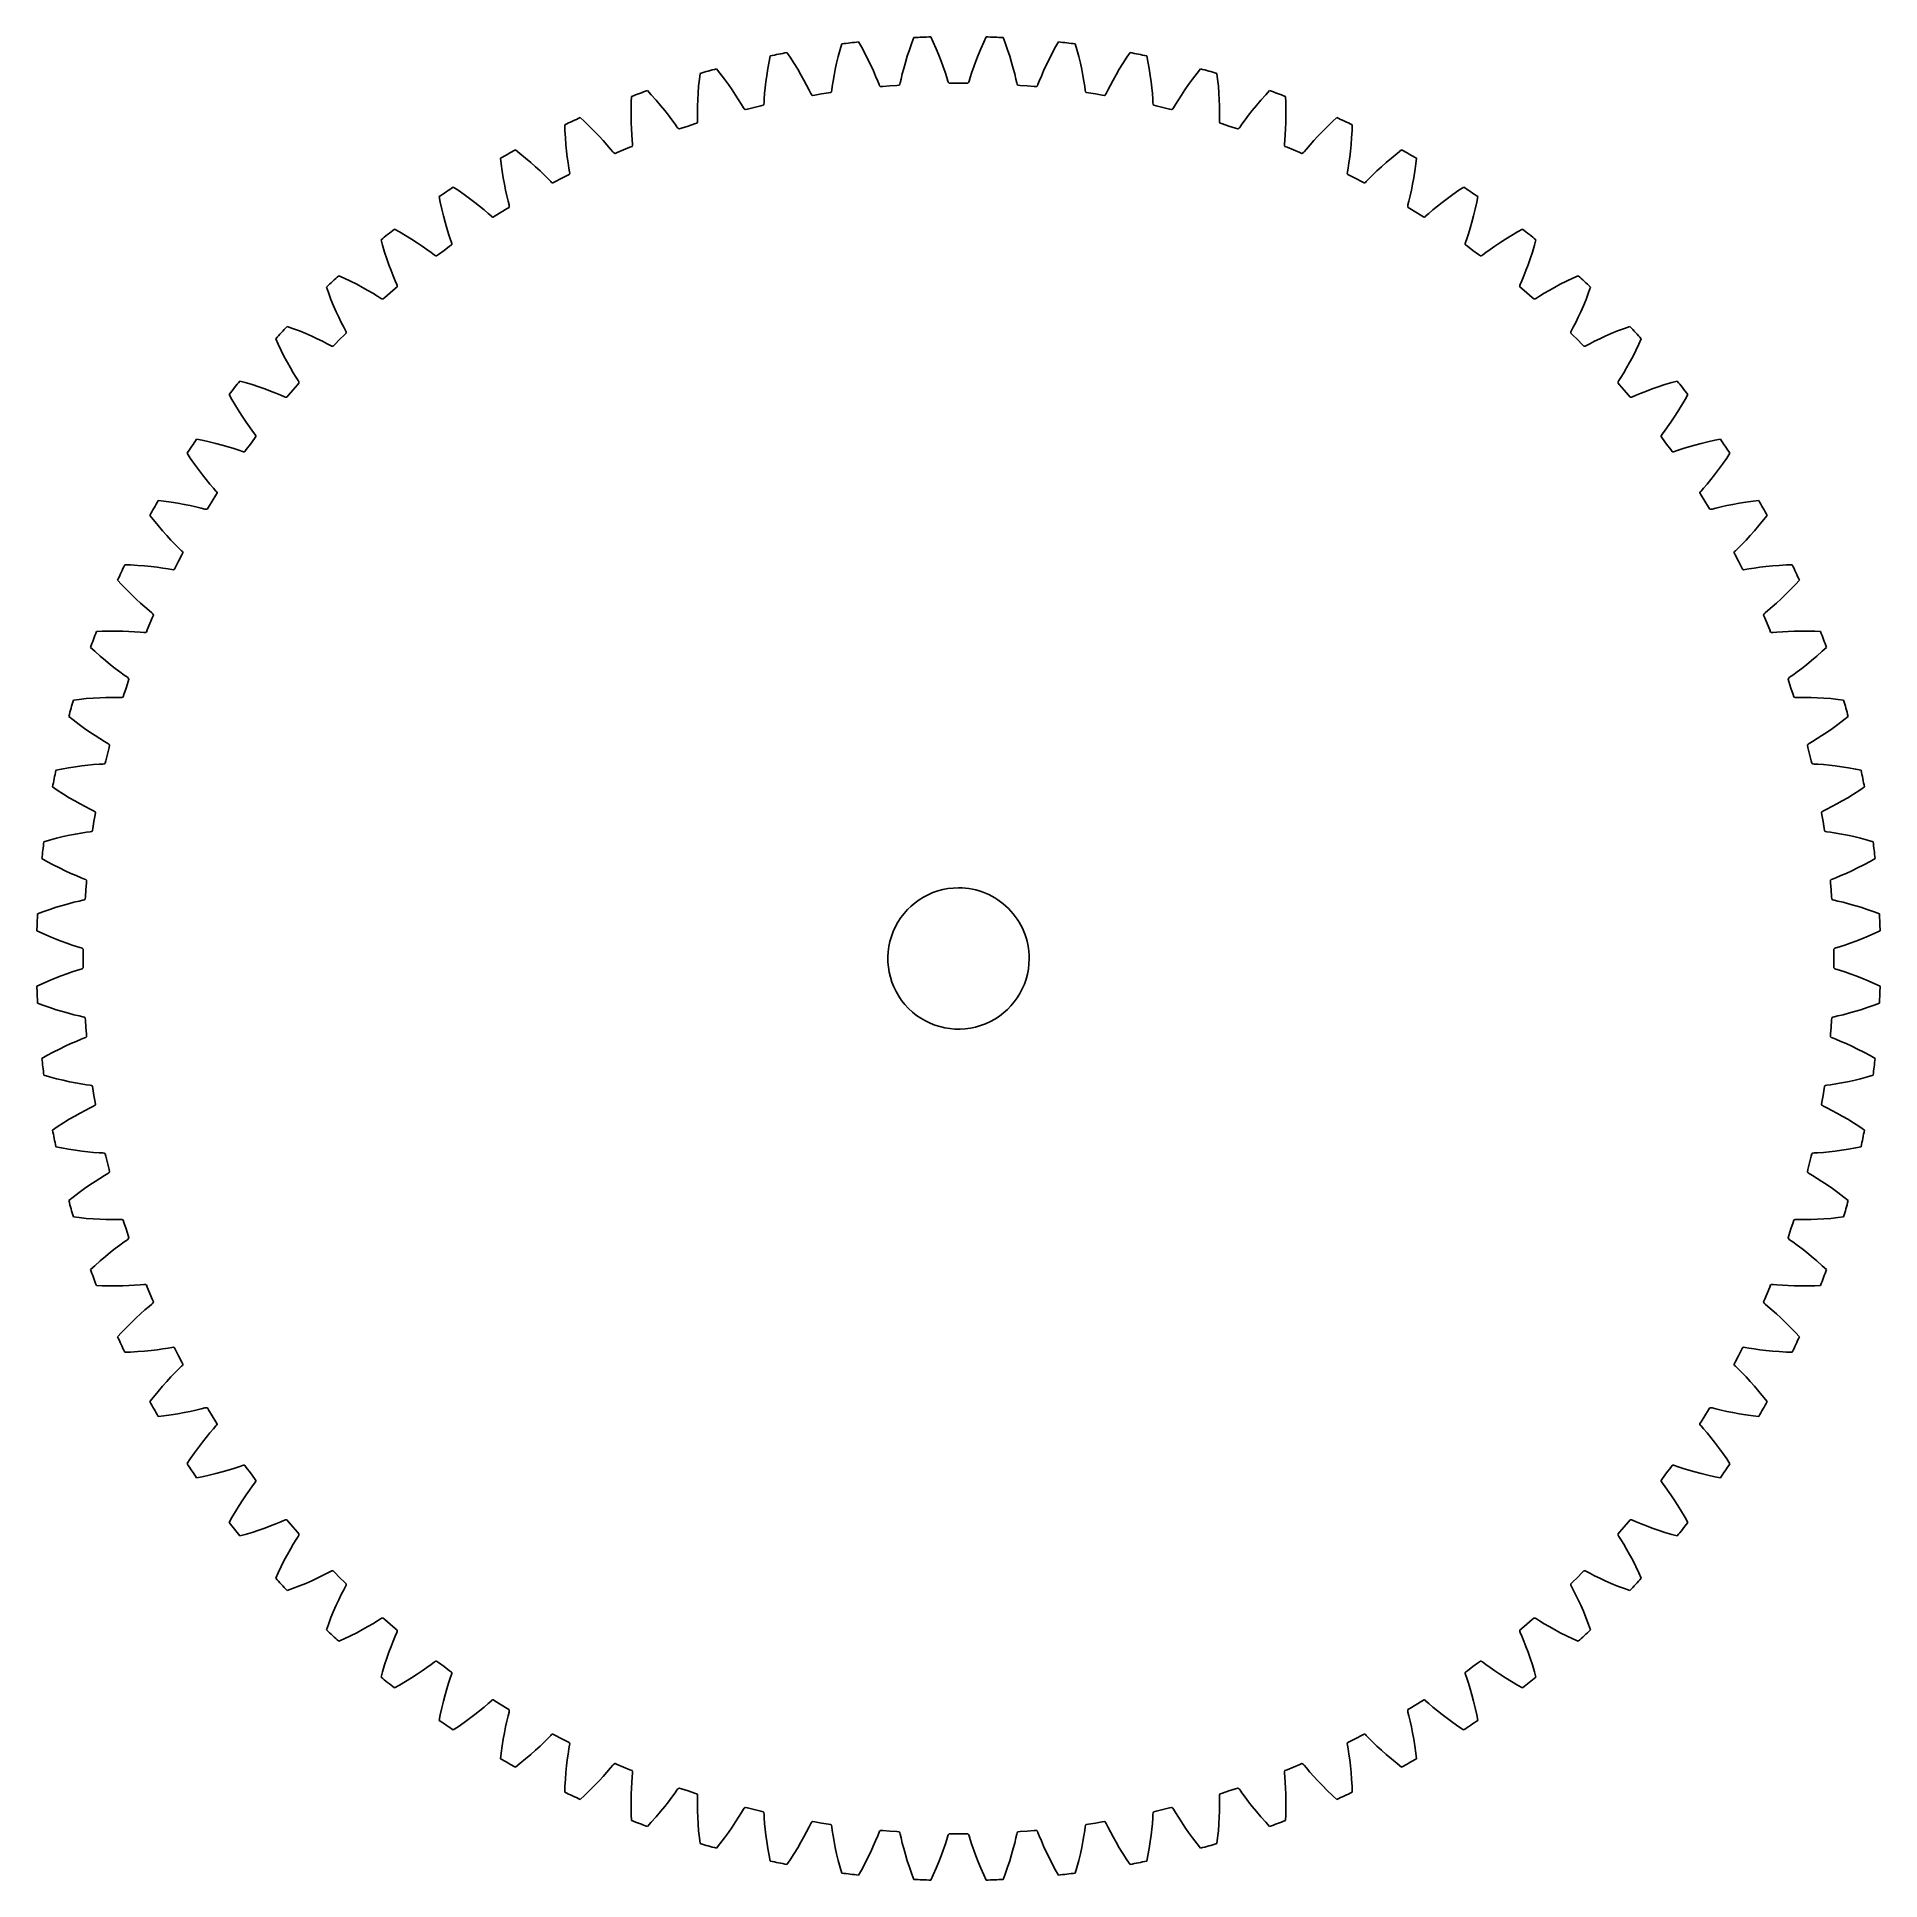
# Model space of a CAD drawing. Extents: x 5.7 to 57.9, y 32.6 to 84.8.
import ezdxf

# ---------------------------------------------------------------- set-up
doc = ezdxf.new("R2010")
doc.units = 0
doc.layers.get('0').update_dxf_attribs({"linetype": 'CONTINUOUS'})

msp = doc.modelspace()

# ---------------------------------------------------------------- linework, layer by layer
at = {"color": 7}
for points in [[(26.975205, 84.342148), (27.065563, 84.207265), (27.176474, 84.034893), (27.278342, 83.869046), (27.371921, 83.709258), (27.456013, 83.558547), (27.532348, 83.414748), (27.601699, 83.277204), (27.648587, 83.180224), (27.666223, 83.151334), (27.683008, 83.133894), (27.690928, 83.129494), (27.698448, 83.127894), (27.762278, 83.138344), (27.95489, 83.169544), (28.147714, 83.199394), (28.211651, 83.209194), (28.218311, 83.212994), (28.224471, 83.219694), (28.235045, 83.241464), (28.242895, 83.274384), (28.25752, 83.381106), (28.280973, 83.533349), (28.309136, 83.693699), (28.34254, 83.863019), (28.382161, 84.043905), (28.427794, 84.233113), (28.48001, 84.431322), (28.524264, 84.587525)], [(29.002315, 84.644105), (29.081811, 84.502549), (29.178855, 84.322006), (29.267398, 84.148679), (29.348151, 83.982041), (29.420159, 83.825196), (29.484976, 83.675851), (29.543321, 83.53329), (29.582456, 83.432931), (29.597771, 83.402751), (29.613136, 83.384051), (29.620686, 83.379051), (29.628056, 83.376851), (29.69251, 83.382251), (29.886975, 83.398241), (30.081547, 83.412871), (30.146054, 83.417571), (30.152994, 83.420871), (30.159664, 83.427071), (30.171914, 83.447951), (30.182319, 83.480161), (30.205272, 83.585406), (30.240597, 83.73534), (30.281254, 83.892986), (30.327839, 84.059164), (30.38153, 84.236383), (30.441869, 84.421428), (30.509475, 84.614928), (30.565848, 84.767178)], [(31.046864, 84.786078), (31.115009, 84.638721), (31.197589, 84.451121), (31.272259, 84.271381), (31.339689, 84.098921), (31.399169, 83.936911), (31.452069, 83.78294), (31.49905, 83.63624), (31.53019, 83.53312), (31.54309, 83.50183), (31.55694, 83.48198), (31.56407, 83.47638), (31.57125, 83.47358), (31.63593, 83.47392), (31.83105, 83.4746), (32.02617, 83.47392), (32.09085, 83.47358), (32.09803, 83.47638), (32.10516, 83.48198), (32.11901, 83.50183), (32.13191, 83.53312), (32.16305, 83.63624), (32.21003, 83.78294), (32.26293, 83.936911), (32.32241, 84.098921), (32.38984, 84.271381), (32.46451, 84.451121), (32.54709, 84.638721), (32.615235, 84.786078)], [(33.096252, 84.767178), (33.152625, 84.614928), (33.220231, 84.421428), (33.280569, 84.236383), (33.33426, 84.059164), (33.380845, 83.892986), (33.421502, 83.73534), (33.456827, 83.585406), (33.47978, 83.480161), (33.490185, 83.447951), (33.502435, 83.427071), (33.509105, 83.420871), (33.516045, 83.417571), (33.580552, 83.412871), (33.775124, 83.398241), (33.96959, 83.382251), (34.034044, 83.376851), (34.041414, 83.379051), (34.048964, 83.384051), (34.064329, 83.402751), (34.079644, 83.432931), (34.118779, 83.53329), (34.177124, 83.675851), (34.241941, 83.825196), (34.313949, 83.982041), (34.394702, 84.148679), (34.483244, 84.322006), (34.580288, 84.502549), (34.659784, 84.644105)], [(35.137835, 84.587525), (35.182089, 84.431322), (35.234305, 84.233113), (35.279938, 84.043905), (35.319559, 83.863019), (35.352963, 83.693699), (35.381126, 83.533349), (35.404579, 83.381106), (35.419204, 83.274384), (35.427054, 83.241464), (35.437628, 83.219694), (35.443788, 83.212994), (35.450448, 83.209194), (35.514386, 83.199394), (35.70721, 83.169544), (35.899821, 83.138344), (35.963651, 83.127894), (35.971171, 83.129494), (35.979091, 83.133894), (35.995876, 83.151334), (36.013512, 83.180224), (36.0604, 83.277204), (36.129751, 83.414748), (36.206087, 83.558547), (36.290179, 83.709258), (36.383758, 83.869046), (36.485626, 84.034893), (36.596536, 84.207265), (36.686894, 84.342148)], [(24.978029, 83.882086), (25.078691, 83.754708), (25.202784, 83.591569), (25.31735, 83.434227), (25.423177, 83.282273), (25.518834, 83.138625), (25.606216, 83.001258), (25.686145, 82.869579), (25.740498, 82.776579), (25.760346, 82.749169), (25.778447, 82.733099), (25.786687, 82.729299), (25.794317, 82.728299), (25.85713, 82.743729), (26.0467, 82.789939), (26.236588, 82.834829), (26.29956, 82.849599), (26.3059, 82.853999), (26.31152, 82.861099), (26.32035, 82.883629), (26.32559, 82.917069), (26.3318, 83.024609), (26.343236, 83.178223), (26.358731, 83.340288), (26.378747, 83.511707), (26.404054, 83.695144), (26.434701, 83.887349), (26.471205, 84.089044), (26.503067, 84.248238)], [(37.159033, 84.248238), (37.190895, 84.089044), (37.227399, 83.887349), (37.258046, 83.695144), (37.283353, 83.511707), (37.303369, 83.340288), (37.318864, 83.178223), (37.3303, 83.024609), (37.33651, 82.917069), (37.34175, 82.883629), (37.35058, 82.861099), (37.3562, 82.853999), (37.36254, 82.849599), (37.425512, 82.834829), (37.6154, 82.789939), (37.80497, 82.743729), (37.867783, 82.728299), (37.875413, 82.729299), (37.883653, 82.733099), (37.901754, 82.749169), (37.921602, 82.776579), (37.975955, 82.869579), (38.055883, 83.001258), (38.143265, 83.138625), (38.238922, 83.282273), (38.344749, 83.434227), (38.459316, 83.591569), (38.583408, 83.754708), (38.68407, 83.882086)], [(23.023109, 83.266824), (23.133454, 83.147736), (23.269964, 82.994837), (23.396522, 82.846968), (23.513945, 82.703786), (23.620578, 82.568086), (23.718468, 82.437998), (23.808481, 82.312995), (23.869963, 82.224545), (23.891901, 82.198775), (23.911207, 82.184175), (23.919727, 82.181075), (23.927407, 82.180668), (23.988816, 82.200978), (24.174177, 82.261918), (24.359957, 82.321568), (24.421576, 82.341228), (24.427556, 82.346028), (24.432596, 82.353528), (24.439636, 82.376688), (24.442236, 82.410428), (24.439986, 82.518123), (24.439334, 82.672162), (24.442064, 82.834943), (24.448564, 83.007404), (24.459401, 83.19226), (24.474874, 83.386278), (24.495441, 83.590214), (24.514715, 83.751418)], [(39.147384, 83.751418), (39.166659, 83.590214), (39.187226, 83.386278), (39.202699, 83.19226), (39.213536, 83.007404), (39.220036, 82.834943), (39.222766, 82.672162), (39.222113, 82.518123), (39.219863, 82.410428), (39.222463, 82.376688), (39.229503, 82.353528), (39.234543, 82.346028), (39.240523, 82.341228), (39.302143, 82.321568), (39.487923, 82.261918), (39.673283, 82.200978), (39.734692, 82.180668), (39.742372, 82.181075), (39.750892, 82.184175), (39.770198, 82.198775), (39.792136, 82.224545), (39.853618, 82.312995), (39.943631, 82.437998), (40.041521, 82.568086), (40.148154, 82.703786), (40.265577, 82.846968), (40.392135, 82.994837), (40.528645, 83.147736), (40.638991, 83.266824)], [(21.122483, 82.500063), (21.241832, 82.390001), (21.389918, 82.248283), (21.527687, 82.1108), (21.655982, 81.977272), (21.772933, 81.850356), (21.880728, 81.72835), (21.980272, 81.610796), (22.048504, 81.527446), (22.072396, 81.503476), (22.092788, 81.490436), (22.101528, 81.487936), (22.109218, 81.488134), (22.168844, 81.513204), (22.348852, 81.588504), (22.529379, 81.662544), (22.589266, 81.686984), (22.594846, 81.692284), (22.599286, 81.700184), (22.604486, 81.723824), (22.60443, 81.757664), (22.593737, 81.864851), (22.581001, 82.018363), (22.570952, 82.180857), (22.563902, 82.353296), (22.560202, 82.538433), (22.560405, 82.733067), (22.564905, 82.937989), (22.571475, 83.100207)], [(41.090625, 83.100207), (41.097195, 82.937989), (41.101695, 82.733067), (41.101897, 82.538433), (41.098197, 82.353296), (41.091147, 82.180857), (41.081098, 82.018363), (41.068362, 81.864851), (41.057669, 81.757664), (41.057613, 81.723824), (41.062813, 81.700184), (41.067253, 81.692284), (41.072833, 81.686984), (41.13272, 81.662544), (41.313248, 81.588504), (41.493255, 81.513204), (41.552881, 81.488134), (41.560571, 81.487936), (41.569311, 81.490436), (41.589703, 81.503476), (41.613595, 81.527446), (41.681827, 81.610796), (41.781371, 81.72835), (41.889167, 81.850356), (42.006118, 81.977272), (42.134413, 82.1108), (42.272182, 82.248283), (42.420268, 82.390001), (42.539616, 82.500063)], [(19.287912, 81.586572), (19.415529, 81.486212), (19.574277, 81.35655), (19.722408, 81.2303), (19.860785, 81.107249), (19.987333, 80.9899), (20.104368, 80.876728), (20.212828, 80.767346), (20.287388, 80.689606), (20.313088, 80.667586), (20.334438, 80.656186), (20.343338, 80.654386), (20.351038, 80.655187), (20.408518, 80.684857), (20.582062, 80.774047), (20.756224, 80.862027), (20.814014, 80.891087), (20.819114, 80.896787), (20.822914, 80.904987), (20.826214, 80.928967), (20.823514, 80.962707), (20.804444, 81.068724), (20.779704, 81.220765), (20.756934, 81.381969), (20.736384, 81.553324), (20.718174, 81.7376), (20.703104, 81.931649), (20.691514, 82.136292), (20.685314, 82.298526)], [(42.976785, 82.298526), (42.970585, 82.136292), (42.958995, 81.931649), (42.943925, 81.7376), (42.925715, 81.553324), (42.905165, 81.381969), (42.882395, 81.220765), (42.857655, 81.068724), (42.838585, 80.962707), (42.835885, 80.928967), (42.839185, 80.904987), (42.842985, 80.896787), (42.848085, 80.891087), (42.905875, 80.862027), (43.080038, 80.774047), (43.253582, 80.684857), (43.311062, 80.655187), (43.318762, 80.654386), (43.327662, 80.656186), (43.349012, 80.667586), (43.374712, 80.689606), (43.449272, 80.767346), (43.557732, 80.876728), (43.674767, 80.9899), (43.801315, 81.107249), (43.939691, 81.2303), (44.087822, 81.35655), (44.24657, 81.486212), (44.374188, 81.586572)], [(17.53064, 80.53195), (17.665737, 80.44191), (17.834168, 80.325103), (17.991749, 80.210865), (18.139353, 80.09905), (18.274718, 79.991992), (18.400271, 79.888351), (18.51698, 79.787815), (18.59741, 79.716165), (18.62476, 79.696225), (18.64694, 79.686525), (18.65594, 79.685425), (18.66354, 79.686825), (18.71851, 79.720905), (18.884522, 79.823436), (19.051244, 79.924806), (19.106574, 79.958316), (19.111274, 79.964416), (19.114374, 79.972916), (19.115774, 79.997076), (19.110474, 80.030496), (19.083144, 80.134691), (19.046554, 80.28432), (19.011214, 80.443242), (18.977274, 80.612456), (18.944654, 80.794734), (18.914404, 80.987003), (18.886794, 81.190107), (18.867904, 81.351356)], [(44.794196, 81.351356), (44.775306, 81.190107), (44.747696, 80.987003), (44.717446, 80.794734), (44.684826, 80.612456), (44.650886, 80.443242), (44.615546, 80.28432), (44.578956, 80.134691), (44.551626, 80.030496), (44.546326, 79.997076), (44.547726, 79.972916), (44.550826, 79.964416), (44.555526, 79.958316), (44.610856, 79.924806), (44.777578, 79.823436), (44.94359, 79.720905), (44.99856, 79.686825), (45.00616, 79.685425), (45.01516, 79.686525), (45.03734, 79.696225), (45.06469, 79.716165), (45.14512, 79.787815), (45.261828, 79.888351), (45.387381, 79.991992), (45.522746, 80.09905), (45.67035, 80.210865), (45.827932, 80.325103), (45.996363, 80.44191), (46.13146, 80.53195)], [(15.861529, 79.342604), (16.003274, 79.263444), (16.180351, 79.160211), (16.346409, 79.058688), (16.50233, 78.958798), (16.645678, 78.862688), (16.778976, 78.769218), (16.903212, 78.678148), (16.989022, 78.613028), (17.017852, 78.595298), (17.040722, 78.587398), (17.049822, 78.587042), (17.057222, 78.589042), (17.109353, 78.627332), (17.266809, 78.742571), (17.425064, 78.856709), (17.477594, 78.894449), (17.481794, 78.900949), (17.484294, 78.909649), (17.483831, 78.933849), (17.475831, 78.966749), (17.440411, 79.068479), (17.392191, 79.214776), (17.344491, 79.370434), (17.297381, 79.536464), (17.250561, 79.715622), (17.205321, 79.904925), (17.161861, 80.105236), (17.130381, 80.264505)], [(46.531719, 80.264505), (46.500239, 80.105236), (46.456779, 79.904925), (46.411539, 79.715622), (46.364719, 79.536464), (46.317609, 79.370434), (46.269909, 79.214776), (46.221689, 79.068479), (46.186269, 78.966749), (46.178269, 78.933849), (46.177806, 78.909649), (46.180306, 78.900949), (46.184506, 78.894449), (46.237036, 78.856709), (46.395291, 78.742571), (46.552747, 78.627332), (46.604877, 78.589042), (46.612277, 78.587042), (46.621377, 78.587398), (46.644247, 78.595298), (46.673077, 78.613028), (46.758887, 78.678148), (46.883123, 78.769218), (47.016421, 78.862688), (47.15977, 78.958798), (47.315691, 79.058688), (47.481749, 79.160211), (47.658826, 79.263444), (47.800571, 79.342604)], [(14.290791, 78.025927), (14.43831, 77.958127), (14.622941, 77.869107), (14.796452, 77.780927), (14.95973, 77.693577), (15.110176, 77.609017), (15.250397, 77.526297), (15.381395, 77.445257), (15.472045, 77.387067), (15.502175, 77.371647), (15.525595, 77.365547), (15.534695, 77.365904), (15.541995, 77.368504), (15.590955, 77.410774), (15.738885, 77.538011), (15.887697, 77.664215), (15.937097, 77.705965), (15.940797, 77.712765), (15.942597, 77.721665), (15.940197, 77.745755), (15.929687, 77.777925), (15.886397, 77.876565), (15.826847, 78.018627), (15.767077, 78.170063), (15.707087, 78.331886), (15.646356, 78.506818), (15.586406, 78.691988), (15.527366, 78.888272), (15.483486, 79.04458)], [(48.178613, 79.04458), (48.134733, 78.888272), (48.075693, 78.691988), (48.015743, 78.506818), (47.955013, 78.331886), (47.895023, 78.170063), (47.835253, 78.018627), (47.775703, 77.876565), (47.732413, 77.777925), (47.721903, 77.745755), (47.719503, 77.721665), (47.721303, 77.712765), (47.725003, 77.705965), (47.774403, 77.664215), (47.923215, 77.538011), (48.071144, 77.410774), (48.120104, 77.368504), (48.127404, 77.365904), (48.136504, 77.365547), (48.159924, 77.371647), (48.190054, 77.387067), (48.280704, 77.445257), (48.411702, 77.526297), (48.551924, 77.609017), (48.70237, 77.693577), (48.865648, 77.780927), (49.039159, 77.869107), (49.22379, 77.958127), (49.371308, 78.025927)], [(12.828274, 76.590138), (12.980658, 76.534128), (13.171704, 76.459868), (13.351599, 76.385568), (13.521227, 76.311298), (13.677844, 76.238798), (13.824123, 76.167328), (13.961076, 76.096818), (14.056016, 76.045918), (14.087266, 76.032918), (14.111096, 76.028718), (14.120096, 76.029818), (14.127096, 76.032918), (14.172596, 76.078898), (14.310086, 76.217349), (14.448538, 76.354839), (14.494518, 76.400339), (14.497618, 76.407339), (14.498718, 76.416339), (14.494518, 76.440169), (14.481518, 76.471419), (14.430618, 76.566359), (14.360108, 76.703312), (14.288637, 76.849591), (14.216137, 77.006208), (14.141867, 77.175837), (14.067567, 77.355732), (13.993307, 77.546778), (13.937297, 77.699161)], [(49.724802, 77.699161), (49.668792, 77.546778), (49.594532, 77.355732), (49.520232, 77.175837), (49.445962, 77.006208), (49.373462, 76.849591), (49.301992, 76.703312), (49.231482, 76.566359), (49.180582, 76.471419), (49.167582, 76.440169), (49.163382, 76.416339), (49.164482, 76.407339), (49.167582, 76.400339), (49.213562, 76.354839), (49.352013, 76.217349), (49.489503, 76.078898), (49.535003, 76.032918), (49.542003, 76.029818), (49.551003, 76.028718), (49.574833, 76.032918), (49.606083, 76.045918), (49.701023, 76.096818), (49.837977, 76.167328), (49.984256, 76.238798), (50.140873, 76.311298), (50.310501, 76.385568), (50.490396, 76.459868), (50.681442, 76.534128), (50.833825, 76.590138)], [(11.482855, 75.043949), (11.639164, 75.000069), (11.835448, 74.941029), (12.020618, 74.881079), (12.195549, 74.820349), (12.357372, 74.760359), (12.508808, 74.700589), (12.65087, 74.641039), (12.74951, 74.597749), (12.78168, 74.587239), (12.80577, 74.584839), (12.81467, 74.586639), (12.82147, 74.590339), (12.86322, 74.639739), (12.989425, 74.788551), (13.116662, 74.93648), (13.158932, 74.98544), (13.161532, 74.99274), (13.161889, 75.00184), (13.155789, 75.02526), (13.140369, 75.05539), (13.082179, 75.14604), (13.001139, 75.277038), (12.918418, 75.417259), (12.833858, 75.567705), (12.746508, 75.730984), (12.658328, 75.904495), (12.569308, 76.089126), (12.501508, 76.236644)], [(51.160591, 76.236644), (51.092791, 76.089126), (51.003771, 75.904495), (50.915591, 75.730984), (50.828241, 75.567705), (50.743681, 75.417259), (50.660961, 75.277038), (50.579921, 75.14604), (50.521731, 75.05539), (50.506311, 75.02526), (50.500211, 75.00184), (50.500568, 74.99274), (50.503168, 74.98544), (50.545438, 74.93648), (50.672675, 74.788551), (50.798879, 74.639739), (50.840629, 74.590339), (50.847429, 74.586639), (50.856329, 74.584839), (50.880419, 74.587239), (50.912589, 74.597749), (51.011229, 74.641039), (51.153291, 74.700589), (51.304728, 74.760359), (51.466551, 74.820349), (51.641482, 74.881079), (51.826652, 74.941029), (52.022936, 75.000069), (52.179244, 75.043949)], [(10.262931, 73.397055), (10.4222, 73.365575), (10.622511, 73.322115), (10.811813, 73.276875), (10.990971, 73.230055), (11.157001, 73.182945), (11.312659, 73.135245), (11.458956, 73.087025), (11.560686, 73.051605), (11.593586, 73.043605), (11.617787, 73.043142), (11.626487, 73.045642), (11.632987, 73.049842), (11.670727, 73.102372), (11.784865, 73.260627), (11.900104, 73.418083), (11.938394, 73.470213), (11.940394, 73.477613), (11.940038, 73.486713), (11.932138, 73.509583), (11.914408, 73.538413), (11.849288, 73.624223), (11.758218, 73.748459), (11.664748, 73.881757), (11.568637, 74.025105), (11.468747, 74.181026), (11.367224, 74.347084), (11.263991, 74.524162), (11.184831, 74.665907)], [(52.477268, 74.665907), (52.398108, 74.524162), (52.294875, 74.347084), (52.193352, 74.181026), (52.093462, 74.025105), (51.997352, 73.881757), (51.903882, 73.748459), (51.812812, 73.624223), (51.747692, 73.538413), (51.729962, 73.509583), (51.722062, 73.486713), (51.721706, 73.477613), (51.723706, 73.470213), (51.761996, 73.418083), (51.877235, 73.260627), (51.991373, 73.102372), (52.029113, 73.049842), (52.035613, 73.045642), (52.044313, 73.043142), (52.068513, 73.043605), (52.101413, 73.051605), (52.203143, 73.087025), (52.34944, 73.135245), (52.505098, 73.182945), (52.671129, 73.230055), (52.850287, 73.276875), (53.039589, 73.322115), (53.2399, 73.365575), (53.399169, 73.397055)], [(9.17608, 71.659532), (9.337329, 71.640642), (9.540432, 71.613031), (9.732701, 71.582781), (9.914979, 71.550161), (10.084193, 71.516221), (10.243116, 71.480881), (10.392745, 71.444291), (10.49694, 71.416961), (10.53036, 71.411661), (10.55452, 71.413061), (10.56302, 71.416161), (10.56912, 71.420861), (10.60263, 71.476191), (10.704, 71.642914), (10.80653, 71.808926), (10.84061, 71.863896), (10.84201, 71.871496), (10.84091, 71.880496), (10.83121, 71.902676), (10.81127, 71.930026), (10.73962, 72.010456), (10.639085, 72.127164), (10.535444, 72.252717), (10.428386, 72.388082), (10.316571, 72.535686), (10.202332, 72.693267), (10.085525, 72.861698), (9.995485, 72.996796)], [(53.666614, 72.996796), (53.576574, 72.861698), (53.459767, 72.693267), (53.345529, 72.535686), (53.233714, 72.388082), (53.126656, 72.252717), (53.023015, 72.127164), (52.92248, 72.010456), (52.85083, 71.930026), (52.83089, 71.902676), (52.82119, 71.880496), (52.82009, 71.871496), (52.82149, 71.863896), (52.85557, 71.808926), (52.9581, 71.642914), (53.05947, 71.476191), (53.09298, 71.420861), (53.09908, 71.416161), (53.10758, 71.413061), (53.13174, 71.411661), (53.16516, 71.416961), (53.269355, 71.444291), (53.418984, 71.480881), (53.577906, 71.516221), (53.74712, 71.550161), (53.929399, 71.582781), (54.121668, 71.613031), (54.324771, 71.640642), (54.48602, 71.659532)], [(8.228909, 69.842121), (8.391143, 69.835921), (8.595786, 69.824331), (8.789835, 69.809261), (8.974112, 69.791051), (9.145467, 69.770501), (9.306671, 69.747731), (9.458711, 69.722991), (9.564728, 69.703921), (9.598468, 69.701221), (9.622448, 69.704521), (9.630648, 69.708321), (9.636348, 69.713421), (9.665408, 69.771211), (9.753388, 69.945373), (9.842578, 70.118917), (9.872248, 70.176397), (9.873049, 70.184097), (9.871249, 70.192997), (9.859849, 70.214347), (9.837829, 70.240047), (9.760089, 70.314608), (9.650707, 70.423068), (9.537535, 70.540103), (9.420186, 70.666651), (9.297136, 70.805027), (9.170886, 70.953158), (9.041224, 71.111906), (8.940864, 71.239523)], [(54.721236, 71.239523), (54.620876, 71.111906), (54.491214, 70.953158), (54.364964, 70.805027), (54.241914, 70.666651), (54.124565, 70.540103), (54.011393, 70.423068), (53.90201, 70.314608), (53.82427, 70.240047), (53.80225, 70.214347), (53.79085, 70.192997), (53.78905, 70.184097), (53.789851, 70.176397), (53.819521, 70.118917), (53.908712, 69.945373), (53.996692, 69.771211), (54.025752, 69.713421), (54.031452, 69.708321), (54.039652, 69.704521), (54.063632, 69.701221), (54.097372, 69.703921), (54.203389, 69.722991), (54.355429, 69.747731), (54.516633, 69.770501), (54.687988, 69.791051), (54.872264, 69.809261), (55.066313, 69.824331), (55.270957, 69.835921), (55.433191, 69.842121)], [(7.427228, 67.955961), (7.589447, 67.962531), (7.794369, 67.967031), (7.989002, 67.967234), (8.174139, 67.963534), (8.346578, 67.956484), (8.509072, 67.946435), (8.662584, 67.933698), (8.769771, 67.923005), (8.803611, 67.922949), (8.827251, 67.928149), (8.835151, 67.932589), (8.840451, 67.938169), (8.864891, 67.998056), (8.938932, 68.178584), (9.014232, 68.358592), (9.039302, 68.418218), (9.0395, 68.425908), (9.037, 68.434648), (9.02396, 68.45504), (8.99999, 68.478932), (8.91664, 68.547164), (8.799085, 68.646708), (8.677079, 68.754502), (8.550163, 68.871453), (8.416635, 68.999749), (8.279152, 69.137518), (8.137434, 69.285604), (8.027372, 69.404952)], [(55.634728, 69.404952), (55.524666, 69.285604), (55.382948, 69.137518), (55.245464, 68.999749), (55.111936, 68.871453), (54.98502, 68.754502), (54.863014, 68.646708), (54.74546, 68.547164), (54.66211, 68.478932), (54.63814, 68.45504), (54.6251, 68.434648), (54.6226, 68.425908), (54.622798, 68.418218), (54.647868, 68.358592), (54.723168, 68.178584), (54.797208, 67.998056), (54.821648, 67.938169), (54.826948, 67.932589), (54.834848, 67.928149), (54.858488, 67.922949), (54.892328, 67.923005), (54.999515, 67.933698), (55.153027, 67.946435), (55.315522, 67.956484), (55.487961, 67.963534), (55.673098, 67.967234), (55.867731, 67.967031), (56.072653, 67.962531), (56.234871, 67.955961)], [(6.776017, 66.012721), (6.937221, 66.031995), (7.141157, 66.052562), (7.335175, 66.068035), (7.520032, 66.078872), (7.692493, 66.085372), (7.855274, 66.088102), (8.009312, 66.08745), (8.117007, 66.0852), (8.150747, 66.0878), (8.173907, 66.09484), (8.181407, 66.09988), (8.186207, 66.10586), (8.205867, 66.167479), (8.265517, 66.353259), (8.326457, 66.538619), (8.346767, 66.600028), (8.34636, 66.607708), (8.34326, 66.616228), (8.32866, 66.635534), (8.30289, 66.657472), (8.21444, 66.718955), (8.089437, 66.808968), (7.95935, 66.906858), (7.82365, 67.01349), (7.680468, 67.130913), (7.532599, 67.257471), (7.379699, 67.393981), (7.260611, 67.504327)], [(56.401488, 67.504327), (56.2824, 67.393981), (56.129501, 67.257471), (55.981632, 67.130913), (55.83845, 67.01349), (55.70275, 66.906858), (55.572663, 66.808968), (55.44766, 66.718955), (55.35921, 66.657472), (55.33344, 66.635534), (55.31884, 66.616228), (55.31574, 66.607708), (55.315333, 66.600028), (55.335643, 66.538619), (55.396583, 66.353259), (55.456233, 66.167479), (55.475893, 66.10586), (55.480693, 66.09988), (55.488193, 66.09484), (55.511353, 66.0878), (55.545093, 66.0852), (55.652788, 66.08745), (55.806826, 66.088102), (55.969607, 66.085372), (56.142068, 66.078872), (56.326924, 66.068035), (56.520942, 66.052562), (56.724879, 66.031995), (56.886083, 66.012721)], [(6.279198, 64.024369), (6.438392, 64.056231), (6.640086, 64.092735), (6.832291, 64.123382), (7.015728, 64.148689), (7.187147, 64.168705), (7.349212, 64.1842), (7.502826, 64.195636), (7.610367, 64.201846), (7.643807, 64.207086), (7.666337, 64.215916), (7.673437, 64.221536), (7.677837, 64.227876), (7.692607, 64.290848), (7.737497, 64.480736), (7.783707, 64.670306), (7.799137, 64.733119), (7.798137, 64.740749), (7.794337, 64.748989), (7.778267, 64.76709), (7.750857, 64.786938), (7.657857, 64.841291), (7.526178, 64.921219), (7.38881, 65.008601), (7.245162, 65.104258), (7.093208, 65.210085), (6.935866, 65.324652), (6.772727, 65.448745), (6.645349, 65.549407)], [(57.016751, 65.549407), (56.889373, 65.448745), (56.726234, 65.324652), (56.568891, 65.210085), (56.416937, 65.104258), (56.273289, 65.008601), (56.135922, 64.921219), (56.004243, 64.841291), (55.911243, 64.786938), (55.883833, 64.76709), (55.867763, 64.748989), (55.863963, 64.740749), (55.862963, 64.733119), (55.878393, 64.670306), (55.924603, 64.480736), (55.969493, 64.290848), (55.984263, 64.227876), (55.988663, 64.221536), (55.995763, 64.215916), (56.018293, 64.207086), (56.051733, 64.201846), (56.159273, 64.195636), (56.312887, 64.1842), (56.474952, 64.168705), (56.646372, 64.148689), (56.829809, 64.123382), (57.022014, 64.092735), (57.223708, 64.056231), (57.382902, 64.024369)], [(5.93991, 62.003172), (6.096113, 62.047426), (6.294323, 62.099642), (6.483531, 62.145275), (6.664416, 62.184896), (6.833736, 62.2183), (6.994086, 62.246463), (7.146329, 62.269916), (7.253051, 62.284541), (7.285971, 62.292391), (7.307741, 62.302965), (7.314441, 62.309125), (7.318241, 62.315785), (7.328041, 62.379722), (7.357891, 62.572546), (7.389091, 62.765158), (7.399541, 62.828988), (7.397941, 62.836508), (7.393541, 62.844428), (7.376101, 62.861213), (7.347211, 62.878849), (7.250231, 62.925737), (7.112687, 62.995088), (6.968888, 63.071423), (6.818177, 63.155515), (6.658389, 63.249094), (6.492543, 63.350962), (6.320171, 63.461873), (6.185288, 63.552231)], [(57.476812, 63.552231), (57.341929, 63.461873), (57.169557, 63.350962), (57.003711, 63.249094), (56.843923, 63.155515), (56.693212, 63.071423), (56.549412, 62.995088), (56.411868, 62.925737), (56.314888, 62.878849), (56.285998, 62.861213), (56.268558, 62.844428), (56.264158, 62.836508), (56.262558, 62.828988), (56.273008, 62.765158), (56.304208, 62.572546), (56.334058, 62.379722), (56.343858, 62.315785), (56.347658, 62.309125), (56.354358, 62.302965), (56.376128, 62.292391), (56.409048, 62.284541), (56.51577, 62.269916), (56.668014, 62.246463), (56.828364, 62.2183), (56.997684, 62.184896), (57.178569, 62.145275), (57.367777, 62.099642), (57.565986, 62.047426), (57.722189, 62.003172)], [(5.760257, 59.961588), (5.912507, 60.017961), (6.106007, 60.085567), (6.291053, 60.145905), (6.468272, 60.199596), (6.634449, 60.246181), (6.792095, 60.286838), (6.942029, 60.322163), (7.047274, 60.345116), (7.079484, 60.355521), (7.100364, 60.367771), (7.106564, 60.374441), (7.109864, 60.381381), (7.114564, 60.445889), (7.129194, 60.640461), (7.145184, 60.834926), (7.150584, 60.89938), (7.148384, 60.90675), (7.143384, 60.9143), (7.124684, 60.929665), (7.094504, 60.94498), (6.994145, 60.984115), (6.851584, 61.04246), (6.702239, 61.107277), (6.545395, 61.179285), (6.378757, 61.260038), (6.20543, 61.34858), (6.024886, 61.445624), (5.88333, 61.52512)], [(57.778769, 61.52512), (57.637213, 61.445624), (57.45667, 61.34858), (57.283343, 61.260038), (57.116705, 61.179285), (56.959861, 61.107277), (56.810516, 61.04246), (56.667955, 60.984115), (56.567595, 60.94498), (56.537415, 60.929665), (56.518715, 60.9143), (56.513715, 60.90675), (56.511515, 60.89938), (56.516915, 60.834926), (56.532905, 60.640461), (56.547535, 60.445889), (56.552235, 60.381381), (56.555535, 60.374441), (56.561735, 60.367771), (56.582615, 60.355521), (56.614825, 60.345116), (56.720071, 60.322163), (56.870005, 60.286838), (57.027651, 60.246181), (57.193828, 60.199596), (57.371047, 60.145905), (57.556092, 60.085567), (57.749592, 60.017961), (57.901842, 59.961588)], [(5.741356, 57.912197), (5.888713, 57.980342), (6.076313, 58.062922), (6.256054, 58.137592), (6.428514, 58.205022), (6.590524, 58.264502), (6.744494, 58.317402), (6.891194, 58.364382), (6.994314, 58.395522), (7.025604, 58.408422), (7.045454, 58.422272), (7.051054, 58.429402), (7.053854, 58.436582), (7.053514, 58.501263), (7.052835, 58.696386), (7.053515, 58.891506), (7.053855, 58.956186), (7.051055, 58.963366), (7.045455, 58.970496), (7.025605, 58.984346), (6.994315, 58.997246), (6.891195, 59.028386), (6.744495, 59.075366), (6.590525, 59.128266), (6.428515, 59.187746), (6.256055, 59.255176), (6.076314, 59.329846), (5.888714, 59.412427), (5.741357, 59.480571)], [(57.920742, 59.480571), (57.773385, 59.412427), (57.585785, 59.329846), (57.406045, 59.255176), (57.233585, 59.187746), (57.071575, 59.128266), (56.917605, 59.075366), (56.770905, 59.028386), (56.667785, 58.997246), (56.636495, 58.984346), (56.616644, 58.970496), (56.611044, 58.963366), (56.608244, 58.956186), (56.608584, 58.891506), (56.609264, 58.696386), (56.608584, 58.501266), (56.608244, 58.436586), (56.611044, 58.429406), (56.616644, 58.422276), (56.636495, 58.408426), (56.667785, 58.395526), (56.770905, 58.364386), (56.917605, 58.317406), (57.071575, 58.264506), (57.233585, 58.205026), (57.406045, 58.137596), (57.585785, 58.062926), (57.773385, 57.980345), (57.920742, 57.912201)], [(6.024885, 55.947144), (6.205429, 56.044188), (6.378756, 56.13273), (6.545394, 56.213484), (6.702238, 56.285492), (6.851583, 56.350309), (6.994144, 56.408654), (7.094503, 56.447789), (7.124683, 56.463104), (7.143383, 56.478469), (7.148383, 56.486019), (7.150583, 56.493389), (7.145183, 56.557843), (7.129193, 56.752308), (7.114563, 56.94688), (7.109863, 57.011387), (7.106563, 57.018327), (7.100363, 57.024997), (7.079483, 57.037247), (7.047273, 57.047652), (6.942028, 57.070605), (6.792094, 57.10593), (6.634448, 57.146587), (6.468271, 57.193172), (6.291052, 57.246863), (6.106006, 57.307201), (5.912506, 57.374807), (5.760256, 57.43118)], [(57.901842, 57.431184), (57.749592, 57.374811), (57.556092, 57.307205), (57.371047, 57.246867), (57.193828, 57.193176), (57.027651, 57.146591), (56.870005, 57.105934), (56.720071, 57.070609), (56.614825, 57.047656), (56.582615, 57.037251), (56.561735, 57.025001), (56.555535, 57.018331), (56.552235, 57.011391), (56.547535, 56.946884), (56.532905, 56.752312), (56.516915, 56.557846), (56.511515, 56.493392), (56.513715, 56.486022), (56.518715, 56.478472), (56.537415, 56.463107), (56.567595, 56.447792), (56.667955, 56.408657), (56.810516, 56.350312), (56.959861, 56.285495), (57.116705, 56.213487), (57.283343, 56.132734), (57.45667, 56.044192), (57.637213, 55.947148), (57.778769, 55.867652)], [(5.883275, 55.867805), (6.024885, 55.947144)], [(6.185233, 53.840695), (6.320116, 53.931053), (6.492488, 54.041963), (6.658334, 54.143831), (6.818122, 54.237411), (6.968833, 54.321503), (7.112632, 54.397838), (7.250176, 54.467189), (7.347156, 54.514077), (7.376046, 54.531713), (7.393486, 54.548498), (7.397886, 54.556418), (7.399486, 54.563938), (7.389036, 54.627768), (7.357836, 54.820379), (7.327986, 55.013204), (7.318186, 55.077141), (7.314386, 55.083801), (7.307686, 55.089961), (7.285916, 55.100535), (7.252996, 55.108385), (7.146274, 55.12301), (6.994031, 55.146463), (6.833681, 55.174626), (6.664361, 55.20803), (6.483476, 55.247651), (6.294268, 55.293284), (6.096058, 55.3455), (5.939855, 55.389754)], [(57.722189, 55.389601), (57.565986, 55.345346), (57.367777, 55.29313), (57.178569, 55.247497), (56.997684, 55.207876), (56.828364, 55.174472), (56.668014, 55.146309), (56.51577, 55.122856), (56.409048, 55.108231), (56.376128, 55.100381), (56.354358, 55.089807), (56.347658, 55.083647), (56.343858, 55.076987), (56.334058, 55.01305), (56.304208, 54.820226), (56.273008, 54.627614), (56.262558, 54.563784), (56.264158, 54.556264), (56.268558, 54.548344), (56.285998, 54.531559), (56.314888, 54.513923), (56.411868, 54.467035), (56.549412, 54.397684), (56.693212, 54.321349), (56.843923, 54.237257), (57.003711, 54.143678), (57.169557, 54.04181), (57.341929, 53.930899), (57.476812, 53.840541)], [(6.645294, 51.843519), (6.772672, 51.944181), (6.935811, 52.068274), (7.093153, 52.18284), (7.245107, 52.288667), (7.388755, 52.384324), (7.526123, 52.471706), (7.657802, 52.551634), (7.750802, 52.605987), (7.778212, 52.625835), (7.794282, 52.643936), (7.798082, 52.652176), (7.799082, 52.659806), (7.783652, 52.722619), (7.737442, 52.91219), (7.692552, 53.102077), (7.677782, 53.165049), (7.673382, 53.171389), (7.666282, 53.177009), (7.643752, 53.185839), (7.610312, 53.191079), (7.502771, 53.197289), (7.349157, 53.208725), (7.187092, 53.22422), (7.015673, 53.244236), (6.832236, 53.269543), (6.640031, 53.30019), (6.438337, 53.336694), (6.279143, 53.368557)], [(57.382902, 53.368403), (57.223708, 53.336541), (57.022014, 53.300037), (56.829809, 53.26939), (56.646372, 53.244083), (56.474952, 53.224067), (56.312887, 53.208572), (56.159273, 53.197136), (56.051733, 53.190926), (56.018293, 53.185686), (55.995763, 53.176856), (55.988663, 53.171236), (55.984263, 53.164896), (55.969493, 53.101924), (55.924603, 52.912036), (55.878393, 52.722466), (55.862963, 52.659653), (55.863963, 52.652023), (55.867763, 52.643783), (55.883833, 52.625682), (55.911243, 52.605834), (56.004243, 52.551481), (56.135922, 52.471553), (56.273289, 52.384171), (56.416937, 52.288514), (56.568891, 52.182687), (56.726234, 52.06812), (56.889373, 51.944027), (57.016751, 51.843366)], [(7.260556, 49.888598), (7.379644, 49.998944), (7.532544, 50.135454), (7.680413, 50.262012), (7.823595, 50.379435), (7.959295, 50.486068), (8.089382, 50.583958), (8.214385, 50.673971), (8.302835, 50.735453), (8.328605, 50.757391), (8.343205, 50.776697), (8.346305, 50.785217), (8.346712, 50.792897), (8.326402, 50.854306), (8.265462, 51.039666), (8.205812, 51.225447), (8.186152, 51.287066), (8.181352, 51.293046), (8.173852, 51.298086), (8.150692, 51.305126), (8.116952, 51.307726), (8.009257, 51.305476), (7.855219, 51.304824), (7.692438, 51.307554), (7.519977, 51.314054), (7.33512, 51.324891), (7.141102, 51.340364), (6.937166, 51.360931), (6.775962, 51.380205)], [(56.886083, 51.380051), (56.724879, 51.360777), (56.520942, 51.34021), (56.326924, 51.324737), (56.142068, 51.3139), (55.969607, 51.3074), (55.806826, 51.30467), (55.652788, 51.305322), (55.545093, 51.307572), (55.511353, 51.304972), (55.488193, 51.297932), (55.480693, 51.292892), (55.475893, 51.286912), (55.456233, 51.225293), (55.396583, 51.039513), (55.335643, 50.854153), (55.315333, 50.792744), (55.31574, 50.785064), (55.31884, 50.776544), (55.33344, 50.757238), (55.35921, 50.7353), (55.44766, 50.673818), (55.572663, 50.583804), (55.70275, 50.485914), (55.83845, 50.379282), (55.981632, 50.261859), (56.129501, 50.135301), (56.2824, 49.998791), (56.401488, 49.888445)], [(8.027317, 47.987973), (8.137379, 48.107321), (8.279097, 48.255407), (8.41658, 48.393176), (8.550108, 48.521472), (8.677024, 48.638423), (8.79903, 48.746218), (8.916585, 48.845762), (8.999935, 48.913994), (9.023905, 48.937886), (9.036945, 48.958278), (9.039445, 48.967018), (9.039247, 48.974708), (9.014177, 49.034334), (8.938877, 49.214341), (8.864836, 49.394869), (8.840396, 49.454756), (8.835096, 49.460336), (8.827196, 49.464776), (8.803556, 49.469976), (8.769716, 49.46992), (8.662529, 49.459227), (8.509017, 49.446491), (8.346523, 49.436442), (8.174084, 49.429392), (7.988947, 49.425692), (7.794314, 49.425895), (7.589392, 49.430395), (7.427173, 49.436965)], [(56.234871, 49.436811), (56.072653, 49.430241), (55.867731, 49.425741), (55.673098, 49.425539), (55.487961, 49.429239), (55.315522, 49.436289), (55.153027, 49.446338), (54.999515, 49.459074), (54.892328, 49.469767), (54.858488, 49.469823), (54.834848, 49.464623), (54.826948, 49.460183), (54.821648, 49.454603), (54.797208, 49.394716), (54.723168, 49.214188), (54.647868, 49.034181), (54.622798, 48.974555), (54.6226, 48.966864), (54.6251, 48.958124), (54.63814, 48.937732), (54.66211, 48.91384), (54.74546, 48.845608), (54.863014, 48.746064), (54.98502, 48.63827), (55.111936, 48.521319), (55.245464, 48.393023), (55.382948, 48.255254), (55.524666, 48.107168), (55.634728, 47.98782)], [(8.940809, 46.153402), (9.041169, 46.281019), (9.170831, 46.439767), (9.297081, 46.587898), (9.420131, 46.726274), (9.53748, 46.852822), (9.650652, 46.969857), (9.760034, 47.078318), (9.837774, 47.152878), (9.859794, 47.178578), (9.871194, 47.199928), (9.872994, 47.208828), (9.872193, 47.216528), (9.842523, 47.274008), (9.753333, 47.447552), (9.665353, 47.621714), (9.636293, 47.679504), (9.630593, 47.684604), (9.622393, 47.688404), (9.598413, 47.691704), (9.564673, 47.689004), (9.458656, 47.669934), (9.306616, 47.645194), (9.145412, 47.622424), (8.974057, 47.601874), (8.78978, 47.583664), (8.595731, 47.568594), (8.391088, 47.557004), (8.228854, 47.550804)], [(55.433191, 47.550651), (55.270957, 47.556851), (55.066313, 47.568441), (54.872264, 47.583511), (54.687988, 47.601721), (54.516633, 47.622271), (54.355429, 47.645041), (54.203389, 47.669781), (54.097372, 47.688851), (54.063632, 47.691551), (54.039652, 47.688251), (54.031452, 47.684451), (54.025752, 47.679351), (53.996692, 47.621561), (53.908712, 47.447399), (53.819521, 47.273855), (53.789851, 47.216375), (53.78905, 47.208675), (53.79085, 47.199775), (53.80225, 47.178425), (53.82427, 47.152725), (53.90201, 47.078165), (54.011393, 46.969704), (54.124565, 46.852669), (54.241914, 46.726121), (54.364964, 46.587745), (54.491214, 46.439614), (54.620876, 46.280866), (54.721236, 46.153249)], [(9.99543, 44.39613), (10.08547, 44.531227), (10.202277, 44.699658), (10.316516, 44.857239), (10.428331, 45.004843), (10.535389, 45.140208), (10.63903, 45.265761), (10.739565, 45.382469), (10.811215, 45.462899), (10.831155, 45.490249), (10.840855, 45.512429), (10.841955, 45.521429), (10.840555, 45.529029), (10.806475, 45.583999), (10.703945, 45.750012), (10.602575, 45.916734), (10.569065, 45.972064), (10.562965, 45.976764), (10.554465, 45.979864), (10.530305, 45.981264), (10.496885, 45.975964), (10.39269, 45.948634), (10.243061, 45.912044), (10.084138, 45.876704), (9.914924, 45.842764), (9.732646, 45.810144), (9.540377, 45.779894), (9.337274, 45.752284), (9.176025, 45.733394)], [(54.48584, 45.733212), (54.324591, 45.752102), (54.121488, 45.779712), (53.929219, 45.809962), (53.74694, 45.842582), (53.577726, 45.876522), (53.418804, 45.911862), (53.269175, 45.948452), (53.16498, 45.975782), (53.13156, 45.981082), (53.1074, 45.979682), (53.0989, 45.976582), (53.0928, 45.971882), (53.05929, 45.916552), (52.95792, 45.74983), (52.85539, 45.583817), (52.82131, 45.528847), (52.81991, 45.521247), (52.82101, 45.512247), (52.83071, 45.490067), (52.85065, 45.462717), (52.9223, 45.382287), (53.022835, 45.265579), (53.126476, 45.140026), (53.233534, 45.004661), (53.345349, 44.857057), (53.459587, 44.699476), (53.576394, 44.531045), (53.666434, 44.395948)], [(11.184776, 42.727018), (11.263936, 42.868763), (11.367169, 43.045841), (11.468692, 43.211899), (11.568582, 43.36782), (11.664693, 43.511168), (11.758163, 43.644466), (11.849233, 43.768702), (11.914353, 43.854512), (11.932083, 43.883342), (11.939983, 43.906212), (11.940339, 43.915312), (11.938339, 43.922712), (11.900049, 43.974842), (11.78481, 44.132298), (11.670672, 44.290553), (11.632932, 44.343084), (11.626432, 44.347284), (11.617732, 44.349784), (11.593531, 44.349321), (11.560631, 44.341321), (11.458901, 44.3059), (11.312604, 44.25768), (11.156946, 44.20998), (10.990916, 44.16287), (10.811758, 44.11605), (10.622456, 44.07081), (10.422145, 44.02735), (10.262876, 43.99587)], [(53.398989, 43.995688), (53.23972, 44.027168), (53.039409, 44.070628), (52.850107, 44.115868), (52.670949, 44.162688), (52.504918, 44.209798), (52.34926, 44.257498), (52.202963, 44.305718), (52.101233, 44.341139), (52.068333, 44.349139), (52.044133, 44.349602), (52.035433, 44.347102), (52.028933, 44.342902), (51.991193, 44.290371), (51.877055, 44.132116), (51.761816, 43.97466), (51.723526, 43.92253), (51.721526, 43.91513), (51.721882, 43.90603), (51.729782, 43.88316), (51.747512, 43.85433), (51.812632, 43.76852), (51.903702, 43.644284), (51.997172, 43.510986), (52.093282, 43.367638), (52.193172, 43.211717), (52.294695, 43.045659), (52.397928, 42.868581), (52.477088, 42.726836)], [(12.501453, 41.156281), (12.569253, 41.303799), (12.658273, 41.48843), (12.746453, 41.661942), (12.833803, 41.82522), (12.918363, 41.975666), (13.001084, 42.115887), (13.082124, 42.246885), (13.140314, 42.337535), (13.155734, 42.367665), (13.161834, 42.391085), (13.161477, 42.400185), (13.158877, 42.407485), (13.116607, 42.456445), (12.98937, 42.604374), (12.863165, 42.753186), (12.821415, 42.802586), (12.814615, 42.806286), (12.805715, 42.808086), (12.781625, 42.805686), (12.749455, 42.795176), (12.650815, 42.751886), (12.508753, 42.692336), (12.357317, 42.632566), (12.195494, 42.572576), (12.020563, 42.511846), (11.835393, 42.451896), (11.639109, 42.392856), (11.4828, 42.348976)], [(52.179064, 42.348794), (52.022756, 42.392674), (51.826472, 42.451714), (51.641302, 42.511664), (51.466371, 42.572394), (51.304548, 42.632384), (51.153111, 42.692154), (51.011049, 42.751704), (50.912409, 42.794994), (50.880239, 42.805504), (50.856149, 42.807904), (50.847249, 42.806104), (50.840449, 42.802404), (50.798699, 42.753004), (50.672495, 42.604192), (50.545258, 42.456263), (50.502988, 42.407303), (50.500388, 42.400003), (50.500031, 42.390903), (50.506131, 42.367483), (50.521551, 42.337353), (50.579741, 42.246703), (50.660781, 42.115705), (50.743501, 41.975484), (50.828061, 41.825038), (50.915411, 41.66176), (51.003591, 41.488248), (51.092611, 41.303617), (51.160411, 41.156099)], [(13.937242, 39.693764), (13.993252, 39.846147), (14.067512, 40.037193), (14.141812, 40.217088), (14.216082, 40.386717), (14.288582, 40.543334), (14.360053, 40.689613), (14.430563, 40.826566), (14.481463, 40.921506), (14.494463, 40.952756), (14.498663, 40.976586), (14.497563, 40.985586), (14.494463, 40.992586), (14.448483, 41.038086), (14.310031, 41.175576), (14.172541, 41.314027), (14.127041, 41.360007), (14.120041, 41.363107), (14.111041, 41.364207), (14.087211, 41.360007), (14.055961, 41.347007), (13.961021, 41.296107), (13.824068, 41.225597), (13.677789, 41.154127), (13.521172, 41.081627), (13.351544, 41.007357), (13.171649, 40.933057), (12.980603, 40.858797), (12.828219, 40.802787)], [(50.833645, 40.802605), (50.681262, 40.858615), (50.490216, 40.932875), (50.310321, 41.007175), (50.140693, 41.081445), (49.984076, 41.153945), (49.837797, 41.225415), (49.700843, 41.295925), (49.605903, 41.346825), (49.574653, 41.359825), (49.550823, 41.364025), (49.541823, 41.362925), (49.534823, 41.359825), (49.489323, 41.313845), (49.351833, 41.175394), (49.213382, 41.037904), (49.167402, 40.992404), (49.164302, 40.985404), (49.163202, 40.976404), (49.167402, 40.952574), (49.180402, 40.921324), (49.231302, 40.826384), (49.301812, 40.689431), (49.373282, 40.543152), (49.445782, 40.386535), (49.520052, 40.216906), (49.594352, 40.037011), (49.668612, 39.845965), (49.724622, 39.693582)], [(15.483431, 38.348345), (15.527311, 38.504653), (15.586351, 38.700937), (15.646301, 38.886108), (15.707032, 39.061039), (15.767022, 39.222862), (15.826792, 39.374298), (15.886342, 39.51636), (15.929632, 39.615), (15.940142, 39.64717), (15.942542, 39.67126), (15.940742, 39.68016), (15.937042, 39.68696), (15.887642, 39.72871), (15.73883, 39.854914), (15.5909, 39.982151), (15.54194, 40.024421), (15.53464, 40.027021), (15.52554, 40.027378), (15.50212, 40.021278), (15.47199, 40.005858), (15.38134, 39.947668), (15.250342, 39.866628), (15.110121, 39.783908), (14.959675, 39.699348), (14.796397, 39.611998), (14.622886, 39.523818), (14.438255, 39.434798), (14.290736, 39.366998)], [(49.371128, 39.366816), (49.22361, 39.434616), (49.038979, 39.523636), (48.865468, 39.611816), (48.70219, 39.699166), (48.551744, 39.783726), (48.411522, 39.866446), (48.280524, 39.947486), (48.189874, 40.005676), (48.159744, 40.021096), (48.136324, 40.027196), (48.127224, 40.026839), (48.119924, 40.024239), (48.070964, 39.981969), (47.923035, 39.854732), (47.774223, 39.728528), (47.724823, 39.686778), (47.721123, 39.679978), (47.719323, 39.671078), (47.721723, 39.646988), (47.732233, 39.614818), (47.775523, 39.516178), (47.835073, 39.374116), (47.894843, 39.22268), (47.954833, 39.060857), (48.015563, 38.885926), (48.075513, 38.700755), (48.134553, 38.504471), (48.178433, 38.348163)], [(17.130326, 37.12842), (17.161806, 37.287689), (17.205266, 37.488), (17.250506, 37.677303), (17.297326, 37.856461), (17.344436, 38.022491), (17.392136, 38.178149), (17.440356, 38.324446), (17.475776, 38.426176), (17.483776, 38.459076), (17.484239, 38.483276), (17.481739, 38.491976), (17.477539, 38.498476), (17.425009, 38.536216), (17.266754, 38.650354), (17.109298, 38.765593), (17.057167, 38.803883), (17.049767, 38.805883), (17.040667, 38.805527), (17.017797, 38.797627), (16.988967, 38.779897), (16.903157, 38.714777), (16.778921, 38.623707), (16.645623, 38.530237), (16.502275, 38.434127), (16.346354, 38.334237), (16.180296, 38.232714), (16.003219, 38.129481), (15.861474, 38.050321)], [(47.800391, 38.050139), (47.658646, 38.129299), (47.481569, 38.232532), (47.315511, 38.334055), (47.15959, 38.433945), (47.016241, 38.530055), (46.882943, 38.623525), (46.758707, 38.714595), (46.672897, 38.779715), (46.644067, 38.797445), (46.621197, 38.805345), (46.612097, 38.805701), (46.604697, 38.803701), (46.552567, 38.765411), (46.395111, 38.650172), (46.236856, 38.536034), (46.184326, 38.498294), (46.180126, 38.491794), (46.177626, 38.483094), (46.178089, 38.458894), (46.186089, 38.425994), (46.221509, 38.324264), (46.269729, 38.177967), (46.317429, 38.022309), (46.364539, 37.856279), (46.411359, 37.677121), (46.456599, 37.487818), (46.500059, 37.287507), (46.531539, 37.128238)], [(18.867849, 36.041569), (18.886739, 36.202819), (18.914349, 36.405922), (18.944599, 36.598191), (18.977219, 36.780469), (19.011159, 36.949683), (19.046499, 37.108605), (19.083089, 37.258234), (19.110419, 37.362429), (19.115719, 37.395849), (19.114319, 37.420009), (19.111219, 37.428509), (19.106519, 37.434609), (19.051189, 37.468119), (18.884467, 37.56949), (18.718455, 37.67202), (18.663485, 37.7061), (18.655885, 37.7075), (18.646885, 37.7064), (18.624705, 37.6967), (18.597355, 37.67676), (18.516925, 37.60511), (18.400216, 37.504574), (18.274663, 37.400933), (18.139298, 37.293875), (17.991694, 37.18206), (17.834113, 37.067822), (17.665682, 36.951015), (17.530585, 36.860975)], [(46.13128, 36.860793), (45.996183, 36.950833), (45.827752, 37.06764), (45.67017, 37.181878), (45.522566, 37.293693), (45.387201, 37.400751), (45.261648, 37.504392), (45.14494, 37.604928), (45.06451, 37.676578), (45.03716, 37.696518), (45.01498, 37.706218), (45.00598, 37.707318), (44.99838, 37.705918), (44.94341, 37.671838), (44.777398, 37.569308), (44.610676, 37.467937), (44.555346, 37.434427), (44.550646, 37.428327), (44.547546, 37.419827), (44.546146, 37.395667), (44.551446, 37.362247), (44.578776, 37.258052), (44.615366, 37.108423), (44.650706, 36.949501), (44.684646, 36.780287), (44.717266, 36.598009), (44.747516, 36.40574), (44.775126, 36.202637), (44.794016, 36.041387)], [(20.685288, 35.094272), (20.691488, 35.256506), (20.703078, 35.461149), (20.718148, 35.655198), (20.736358, 35.839474), (20.756908, 36.010829), (20.779678, 36.172034), (20.804418, 36.324074), (20.823488, 36.430091), (20.826188, 36.463831), (20.822888, 36.487811), (20.819088, 36.496011), (20.813988, 36.501711), (20.756198, 36.530771), (20.582036, 36.618751), (20.408492, 36.707941), (20.351012, 36.737611), (20.343312, 36.738412), (20.334412, 36.736612), (20.313062, 36.725212), (20.287362, 36.703192), (20.212802, 36.625452), (20.104342, 36.51607), (19.987307, 36.402898), (19.860759, 36.285549), (19.722382, 36.162499), (19.574251, 36.036248), (19.415503, 35.906586), (19.287886, 35.806226)], [(44.374008, 35.806171), (44.24639, 35.906531), (44.087642, 36.036193), (43.939511, 36.162444), (43.801135, 36.285494), (43.674587, 36.402843), (43.557552, 36.516015), (43.449092, 36.625397), (43.374532, 36.703137), (43.348832, 36.725157), (43.327482, 36.736557), (43.318582, 36.738357), (43.310882, 36.737556), (43.253402, 36.707886), (43.079858, 36.618696), (42.905695, 36.530716), (42.847905, 36.501656), (42.842805, 36.495956), (42.839005, 36.487756), (42.835705, 36.463776), (42.838405, 36.430036), (42.857475, 36.324019), (42.882215, 36.171979), (42.904985, 36.010774), (42.925535, 35.839419), (42.943745, 35.655143), (42.958815, 35.461094), (42.970405, 35.256451), (42.976605, 35.094217)], [(22.571448, 34.292591), (22.564878, 34.454809), (22.560378, 34.659731), (22.560176, 34.854365), (22.563876, 35.039502), (22.570926, 35.211941), (22.580975, 35.374435), (22.593711, 35.527947), (22.604404, 35.635134), (22.60446, 35.668974), (22.59926, 35.692614), (22.59482, 35.700514), (22.58924, 35.705814), (22.529353, 35.730254), (22.348825, 35.804294), (22.168818, 35.879594), (22.109192, 35.904664), (22.101502, 35.904862), (22.092762, 35.902362), (22.07237, 35.889322), (22.048478, 35.865352), (21.980246, 35.782002), (21.880702, 35.664448), (21.772907, 35.542442), (21.655956, 35.415526), (21.527661, 35.281998), (21.389892, 35.144515), (21.241806, 35.002797), (21.122457, 34.892735)], [(42.539436, 34.89268), (42.420088, 35.002742), (42.272002, 35.14446), (42.134233, 35.281943), (42.005938, 35.415471), (41.888987, 35.542387), (41.781192, 35.664393), (41.681648, 35.781947), (41.613415, 35.865297), (41.589523, 35.889267), (41.569131, 35.902307), (41.560391, 35.904807), (41.552701, 35.904609), (41.493075, 35.879539), (41.313068, 35.804239), (41.13254, 35.730199), (41.072653, 35.705759), (41.067073, 35.700459), (41.062633, 35.692559), (41.057433, 35.668919), (41.057489, 35.635079), (41.068182, 35.527892), (41.080918, 35.37438), (41.090967, 35.211886), (41.098017, 35.039447), (41.101717, 34.85431), (41.101515, 34.659676), (41.097015, 34.454754), (41.090445, 34.292536)], [(24.514689, 33.64138), (24.495415, 33.802584), (24.474848, 34.00652), (24.459375, 34.200538), (24.448538, 34.385394), (24.442038, 34.557855), (24.439308, 34.720636), (24.43996, 34.874675), (24.44221, 34.98237), (24.43961, 35.01611), (24.43257, 35.03927), (24.42753, 35.04677), (24.42155, 35.05157), (24.359931, 35.07123), (24.17415, 35.13088), (23.98879, 35.19182), (23.927381, 35.21213), (23.919701, 35.211723), (23.911181, 35.208623), (23.891875, 35.194023), (23.869937, 35.168253), (23.808455, 35.079803), (23.718442, 34.9548), (23.620552, 34.824713), (23.513919, 34.689012), (23.396496, 34.54583), (23.269938, 34.397961), (23.133428, 34.245062), (23.023082, 34.125974)], [(40.638972, 34.125984), (40.528626, 34.245072), (40.392117, 34.397971), (40.265558, 34.54584), (40.148136, 34.689022), (40.041503, 34.824723), (39.943613, 34.95481), (39.8536, 35.079813), (39.792118, 35.168263), (39.77018, 35.194033), (39.750874, 35.208633), (39.742354, 35.211733), (39.734674, 35.21214), (39.673264, 35.19183), (39.487904, 35.13089), (39.302124, 35.07124), (39.240505, 35.05158), (39.234525, 35.04678), (39.229485, 35.03928), (39.222445, 35.01612), (39.219845, 34.98238), (39.222095, 34.874685), (39.222747, 34.720646), (39.220017, 34.557865), (39.213517, 34.385404), (39.20268, 34.200548), (39.187207, 34.00653), (39.16664, 33.802594), (39.147366, 33.64139)], [(26.50304, 33.14456), (26.471178, 33.303754), (26.434674, 33.505449), (26.404027, 33.697654), (26.37872, 33.881091), (26.358704, 34.05251), (26.343209, 34.214575), (26.331773, 34.368189), (26.325563, 34.475729), (26.320323, 34.509169), (26.311493, 34.531699), (26.305873, 34.538799), (26.299533, 34.543199), (26.236561, 34.557969), (26.046673, 34.602859), (25.857103, 34.649069), (25.79429, 34.664499), (25.78666, 34.663499), (25.77842, 34.659699), (25.760319, 34.643629), (25.740471, 34.616219), (25.686118, 34.523219), (25.60619, 34.39154), (25.518808, 34.254173), (25.423151, 34.110525), (25.317324, 33.958571), (25.202757, 33.801229), (25.078665, 33.63809), (24.978003, 33.510712)], [(38.684049, 33.510663), (38.583387, 33.638041), (38.459294, 33.80118), (38.344727, 33.958522), (38.238901, 34.110476), (38.143243, 34.254124), (38.055861, 34.391491), (37.975933, 34.52317), (37.92158, 34.61617), (37.901732, 34.64358), (37.883631, 34.65965), (37.875391, 34.66345), (37.867761, 34.66445), (37.804948, 34.64902), (37.615378, 34.60281), (37.42549, 34.55792), (37.362518, 34.54315), (37.356178, 34.53875), (37.350558, 34.53165), (37.341728, 34.50912), (37.336488, 34.47568), (37.330278, 34.36814), (37.318842, 34.214526), (37.303347, 34.052461), (37.283331, 33.881042), (37.258024, 33.697605), (37.227377, 33.5054), (37.190873, 33.303705), (37.159011, 33.144511)], [(28.524238, 32.805273), (28.479984, 32.961476), (28.427768, 33.159685), (28.382135, 33.348893), (28.342514, 33.529779), (28.30911, 33.699099), (28.280947, 33.859449), (28.257494, 34.011692), (28.242869, 34.118414), (28.235019, 34.151334), (28.224445, 34.173104), (28.218285, 34.179804), (28.211625, 34.183604), (28.147688, 34.193404), (27.954863, 34.223254), (27.762252, 34.254454), (27.698422, 34.264904), (27.690902, 34.263304), (27.682982, 34.258904), (27.666197, 34.241464), (27.648561, 34.212574), (27.601673, 34.115594), (27.532322, 33.97805), (27.455987, 33.834251), (27.371894, 33.68354), (27.278315, 33.523752), (27.176447, 33.357905), (27.065537, 33.185533), (26.975179, 33.05065)], [(30.565821, 32.62562), (30.509448, 32.77787), (30.441842, 32.97137), (30.381504, 33.156415), (30.327813, 33.333634), (30.281228, 33.499812), (30.240571, 33.657458), (30.205246, 33.807392), (30.182293, 33.912637), (30.171888, 33.944847), (30.159638, 33.965727), (30.152968, 33.971927), (30.146028, 33.975227), (30.081521, 33.979927), (29.886949, 33.994557), (29.692483, 34.010547), (29.628029, 34.015947), (29.620659, 34.013747), (29.613109, 34.008747), (29.597744, 33.990047), (29.582429, 33.959867), (29.543294, 33.859508), (29.484949, 33.716947), (29.420132, 33.567602), (29.348124, 33.410757), (29.267371, 33.244119), (29.178829, 33.070792), (29.081785, 32.890249), (29.002289, 32.748693)], [(32.615213, 32.606671), (32.547064, 32.754097), (32.464484, 32.941697), (32.389814, 33.121437), (32.322384, 33.293897), (32.262904, 33.455908), (32.210004, 33.609878), (32.163024, 33.756578), (32.131884, 33.859698), (32.118984, 33.890988), (32.105134, 33.910838), (32.098004, 33.916458), (32.090824, 33.919218), (32.026143, 33.918878), (31.831023, 33.918198), (31.635903, 33.918878), (31.571223, 33.919218), (31.564043, 33.916418), (31.556913, 33.910818), (31.543063, 33.890968), (31.530163, 33.859678), (31.499023, 33.756558), (31.452043, 33.609858), (31.399143, 33.455888), (31.339663, 33.293877), (31.272233, 33.121417), (31.197563, 32.941677), (31.114983, 32.754077), (31.046838, 32.60672)], [(34.659762, 32.748644), (34.580266, 32.8902), (34.483222, 33.070743), (34.39468, 33.24407), (34.313927, 33.410708), (34.241919, 33.567553), (34.177102, 33.716898), (34.118757, 33.859459), (34.079622, 33.959818), (34.064307, 33.989998), (34.048942, 34.008698), (34.041392, 34.013698), (34.034022, 34.015898), (33.969568, 34.010498), (33.775103, 33.994508), (33.580531, 33.979878), (33.516024, 33.975178), (33.509084, 33.971878), (33.502414, 33.965678), (33.490164, 33.944798), (33.479759, 33.912588), (33.456806, 33.807343), (33.42148, 33.657409), (33.380823, 33.499763), (33.334238, 33.333585), (33.280547, 33.156366), (33.220209, 32.971321), (33.152603, 32.777821), (33.09623, 32.625571)], [(36.686873, 33.050601), (36.596515, 33.185484), (36.485604, 33.357856), (36.383736, 33.523703), (36.290157, 33.683491), (36.206065, 33.834202), (36.12973, 33.978001), (36.060379, 34.115545), (36.013491, 34.212525), (35.995855, 34.241415), (35.97907, 34.258855), (35.97115, 34.263255), (35.96363, 34.264855), (35.8998, 34.254405), (35.707188, 34.223205), (35.514364, 34.193355), (35.450427, 34.183555), (35.443767, 34.179755), (35.437607, 34.173055), (35.427033, 34.151285), (35.419183, 34.118365), (35.404558, 34.011643), (35.381105, 33.8594), (35.352942, 33.69905), (35.319538, 33.52973), (35.279917, 33.348844), (35.234284, 33.159636), (35.182068, 32.961427), (35.137814, 32.805224)]]:
    msp.add_lwpolyline(points, dxfattribs=at)
msp.add_lwpolyline([(31.831023, 60.696387)], close=True, dxfattribs=at)
for points in [[(28.524264, 84.587525), (28.683437, 84.607854), (28.842794, 84.626715), (29.002315, 84.644105)], [(30.565848, 84.767178), (30.726125, 84.774957), (30.886471, 84.781257), (31.046864, 84.786078)], [(32.615235, 84.786078), (32.775629, 84.781257), (32.935974, 84.774957), (33.096252, 84.767178)], [(34.659784, 84.644105), (34.819305, 84.626715), (34.978662, 84.607854), (35.137835, 84.587525)], [(26.503067, 84.248238), (26.660154, 84.280992), (26.81754, 84.312296), (26.975205, 84.342148)], [(36.686894, 84.342148), (36.844559, 84.312296), (37.001945, 84.280992), (37.159033, 84.248238)], [(24.514715, 83.751418), (24.668748, 83.796398), (24.823193, 83.839956), (24.978029, 83.882086)], [(38.68407, 83.882086), (38.838907, 83.839956), (38.993351, 83.796398), (39.147384, 83.751418)], [(22.571475, 83.100207), (22.721504, 83.157133), (22.872055, 83.212674), (23.023109, 83.266824)], [(40.638991, 83.266824), (40.790044, 83.212674), (40.940595, 83.157133), (41.090625, 83.100207)], [(20.685314, 82.298526), (20.830415, 82.367048), (20.976144, 82.43423), (21.122483, 82.500063)], [(42.539616, 82.500063), (42.685956, 82.43423), (42.831685, 82.367048), (42.976785, 82.298526)], [(18.867904, 81.351356), (19.007181, 81.43105), (19.147189, 81.509459), (19.287912, 81.586572)], [(44.374188, 81.586572), (44.51491, 81.509459), (44.654919, 81.43105), (44.794196, 81.351356)], [(17.130381, 80.264505), (17.262975, 80.354882), (17.396401, 80.444034), (17.53064, 80.53195)], [(46.13146, 80.53195), (46.265699, 80.444034), (46.399124, 80.354882), (46.531719, 80.264505)], [(15.483486, 79.04458), (15.608582, 79.145081), (15.734601, 79.244427), (15.861529, 79.342604)], [(47.800571, 79.342604), (47.927499, 79.244427), (48.053518, 79.145081), (48.178613, 79.04458)], [(13.937297, 77.699161), (14.054122, 77.809167), (14.171958, 77.918094), (14.290791, 78.025927)], [(49.371308, 78.025927), (49.490142, 77.918094), (49.607978, 77.809167), (49.724802, 77.699161)], [(12.501508, 76.236644), (12.609341, 76.355477), (12.718268, 76.473314), (12.828274, 76.590138)], [(50.833825, 76.590138), (50.943832, 76.473314), (51.052758, 76.355477), (51.160591, 76.236644)], [(11.184831, 74.665907), (11.283008, 74.792834), (11.382354, 74.918854), (11.482855, 75.043949)], [(52.179244, 75.043949), (52.279746, 74.918854), (52.379091, 74.792834), (52.477268, 74.665907)], [(9.995485, 72.996796), (10.083401, 73.131035), (10.172554, 73.26446), (10.262931, 73.397055)], [(53.399169, 73.397055), (53.489546, 73.26446), (53.578698, 73.131035), (53.666614, 72.996796)], [(8.940864, 71.239523), (9.017976, 71.380246), (9.096385, 71.520255), (9.17608, 71.659532)], [(54.48602, 71.659532), (54.565715, 71.520255), (54.644123, 71.380246), (54.721236, 71.239523)], [(8.027372, 69.404952), (8.093206, 69.551291), (8.160388, 69.697021), (8.228909, 69.842121)], [(55.433191, 69.842121), (55.501712, 69.697021), (55.568894, 69.551291), (55.634728, 69.404952)], [(7.260611, 67.504327), (7.314761, 67.655381), (7.370302, 67.805932), (7.427228, 67.955961)], [(56.234871, 67.955961), (56.291797, 67.805932), (56.347339, 67.655381), (56.401488, 67.504327)], [(6.645349, 65.549407), (6.68748, 65.704243), (6.731038, 65.858688), (6.776017, 66.012721)], [(56.886083, 66.012721), (56.931062, 65.858688), (56.97462, 65.704243), (57.016751, 65.549407)], [(6.185288, 63.552231), (6.215139, 63.709895), (6.246444, 63.867282), (6.279198, 64.024369)], [(57.382902, 64.024369), (57.415656, 63.867282), (57.446961, 63.709895), (57.476812, 63.552231)], [(5.88333, 61.52512), (5.90072, 61.684641), (5.919581, 61.843998), (5.93991, 62.003172)], [(57.722189, 62.003172), (57.742518, 61.843998), (57.761379, 61.684641), (57.778769, 61.52512)], [(31.831023, 60.696387), (31.022098, 60.696387), (30.292825, 60.209103), (29.983263, 59.461753)], [(33.245238, 60.110601), (32.870165, 60.485674), (32.361457, 60.696387), (31.831023, 60.696387)], [(33.831025, 58.696386), (33.831025, 59.226819), (33.620311, 59.735528), (33.245238, 60.110601)], [(5.741357, 59.480571), (5.746178, 59.640965), (5.752479, 59.801311), (5.760257, 59.961588)], [(57.901842, 59.961588), (57.909621, 59.801311), (57.915921, 59.640965), (57.920742, 59.480571)], [(29.983263, 59.461753), (29.673701, 58.714404), (29.844812, 57.854168), (30.416809, 57.282171)], [(32.596391, 56.848626), (33.34374, 57.158188), (33.831025, 57.887461), (33.831025, 58.696386)], [(5.760256, 57.43118), (5.752478, 57.591458), (5.746177, 57.751804), (5.741356, 57.912197)], [(57.920742, 57.912201), (57.915921, 57.751807), (57.909621, 57.591461), (57.901842, 57.431184)], [(30.416809, 57.282171), (30.988805, 56.710175), (31.849041, 56.539063), (32.596391, 56.848626)], [(5.939855, 55.389754), (5.919526, 55.548927), (5.900665, 55.708284), (5.883275, 55.867805)], [(57.778769, 55.867652), (57.761379, 55.708131), (57.742518, 55.548774), (57.722189, 55.389601)], [(6.279143, 53.368557), (6.246389, 53.525644), (6.215084, 53.68303), (6.185233, 53.840695)], [(57.476812, 53.840541), (57.446961, 53.682877), (57.415656, 53.52549), (57.382902, 53.368403)], [(6.775962, 51.380205), (6.730983, 51.534238), (6.687425, 51.688682), (6.645294, 51.843519)], [(57.016751, 51.843366), (56.97462, 51.688529), (56.931062, 51.534084), (56.886083, 51.380051)], [(7.427173, 49.436965), (7.370247, 49.586994), (7.314706, 49.737545), (7.260556, 49.888598)], [(56.401488, 49.888445), (56.347339, 49.737391), (56.291797, 49.58684), (56.234871, 49.436811)], [(8.228854, 47.550804), (8.160333, 47.695904), (8.093151, 47.841634), (8.027317, 47.987973)], [(55.634728, 47.98782), (55.568894, 47.841481), (55.501712, 47.695751), (55.433191, 47.550651)], [(9.176025, 45.733394), (9.09633, 45.87267), (9.017921, 46.012679), (8.940809, 46.153402)], [(54.721236, 46.153249), (54.644064, 46.012516), (54.565595, 45.872497), (54.48584, 45.733212)], [(10.262876, 43.99587), (10.172499, 44.128465), (10.083346, 44.261891), (9.99543, 44.39613)], [(53.666434, 44.395948), (53.578518, 44.261709), (53.489366, 44.128283), (53.398989, 43.995688)], [(11.4828, 42.348976), (11.382299, 42.474071), (11.282953, 42.600091), (11.184776, 42.727018)], [(52.477088, 42.726836), (52.378911, 42.599909), (52.279566, 42.473889), (52.179064, 42.348794)], [(12.828219, 40.802787), (12.718213, 40.919611), (12.609286, 41.037448), (12.501453, 41.156281)], [(51.160411, 41.156099), (51.052578, 41.037266), (50.943652, 40.919429), (50.833645, 40.802605)], [(14.290736, 39.366998), (14.171903, 39.474831), (14.054067, 39.583758), (13.937242, 39.693764)], [(49.724622, 39.693582), (49.607798, 39.583576), (49.489962, 39.474649), (49.371128, 39.366816)], [(15.861474, 38.050321), (15.734546, 38.148498), (15.608527, 38.247844), (15.483431, 38.348345)], [(48.178433, 38.348163), (48.053338, 38.247662), (47.927319, 38.148316), (47.800391, 38.050139)], [(17.530585, 36.860975), (17.396346, 36.948891), (17.26292, 37.038043), (17.130326, 37.12842)], [(46.531539, 37.128238), (46.398944, 37.037861), (46.265519, 36.948709), (46.13128, 36.860793)], [(19.287886, 35.806226), (19.147153, 35.883381), (19.007135, 35.961832), (18.867849, 36.041569)], [(44.794016, 36.041387), (44.654739, 35.961693), (44.51473, 35.883284), (44.374008, 35.806171)], [(21.122457, 34.892735), (20.976118, 34.958568), (20.830389, 35.02575), (20.685288, 35.094272)], [(42.976605, 35.094217), (42.831505, 35.025695), (42.685776, 34.958513), (42.539436, 34.89268)], [(23.023082, 34.125974), (22.872029, 34.180124), (22.721478, 34.235665), (22.571448, 34.292591)], [(41.090445, 34.292536), (40.940469, 34.235633), (40.789972, 34.180113), (40.638972, 34.125984)], [(24.978003, 33.510712), (24.823166, 33.552842), (24.668722, 33.5964), (24.514689, 33.64138)], [(39.147366, 33.64139), (38.993332, 33.596391), (38.838886, 33.552813), (38.684049, 33.510663)], [(26.975179, 33.05065), (26.817514, 33.080502), (26.660128, 33.111806), (26.50304, 33.14456)], [(37.159011, 33.144511), (37.001924, 33.111757), (36.844538, 33.080453), (36.686873, 33.050601)], [(29.002289, 32.748693), (28.842768, 32.766083), (28.683411, 32.784944), (28.524238, 32.805273)], [(31.046838, 32.60672), (30.886444, 32.611541), (30.726099, 32.617841), (30.565821, 32.62562)], [(33.09623, 32.625571), (32.935953, 32.617792), (32.775607, 32.611492), (32.615213, 32.606671)], [(35.137814, 32.805224), (34.978641, 32.784895), (34.819283, 32.766034), (34.659762, 32.748644)]]:
    msp.add_open_spline(points, degree=3, dxfattribs=at)

doc.saveas('drawing.dxf')
